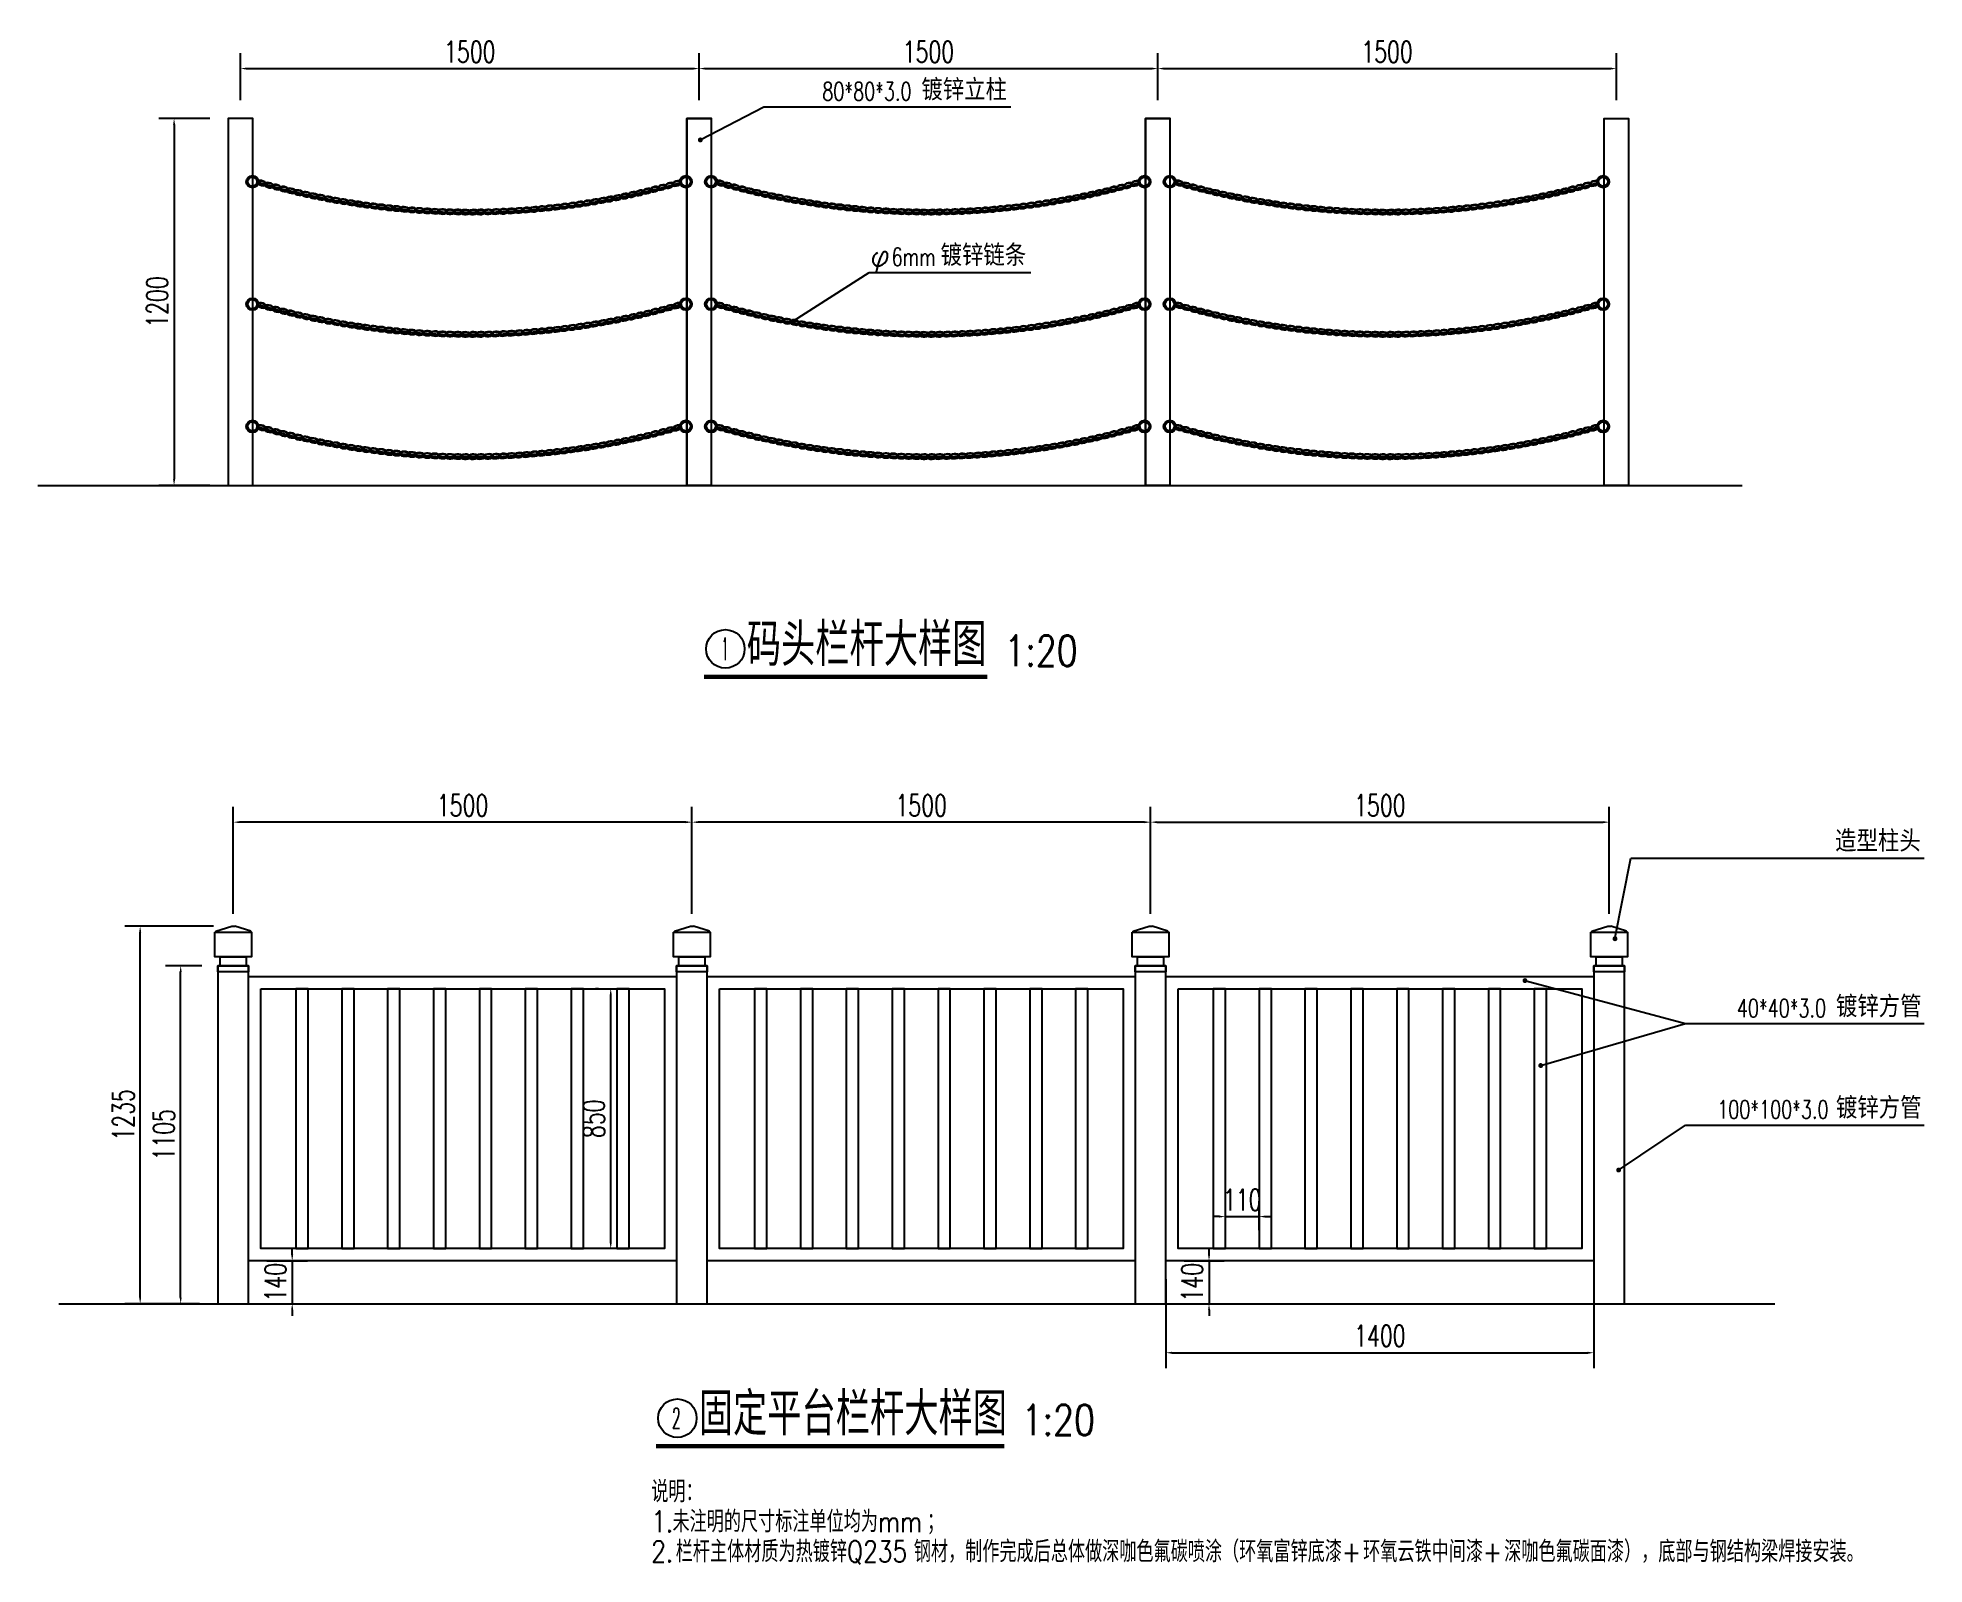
# Model space of a CAD drawing. Header units: millimetres. Extents: x 7263 to 319917, y -161937 to 156976.
# Drawn here: x 216798 to 222967, y -41495 to -36502 of the extents above; entities that cross this region are included whole.
import ezdxf
from ezdxf.enums import TextEntityAlignment as Align

# ---------------------------------------------------------------- set-up
doc = ezdxf.new("R2010")
doc.units = ezdxf.units.MM
doc.header["$LTSCALE"] = 1000
for name, color, linetype in [('DIM_LEAD', 3, 'Continuous'), ('DIM_SYMB', 3, 'Continuous'), ('PUB_TEXT', 7, 'Continuous'), ('W-PLASTIC_RAILINGS塑木栏杆', 6, 'Continuous'), ('W-REVETMENT驳岸', 251, 'Continuous'), ('W-STEEL_FRAME钢架', 3, 'Continuous')]:
    doc.layers.add(name, color=color, linetype=linetype)
doc.styles.add('_TCH_DIM', font='SIMPLEX.shx', dxfattribs={"bigfont": 'hztxt.shx'})
doc.styles.get("Standard").update_dxf_attribs({"font": 'simplex.shx', "width": 0.8, "bigfont": 'hztxt.shx'})
doc.styles.add('STANDARD_T3', font='simplex.shx', dxfattribs={"width": 0.7, "bigfont": 'hztxt.shx'})
doc.dimstyles.new('W&&20', dxfattribs={"dimtxt": 70, "dimasz": 20, "dimexe": 50, "dimexo": 60, "dimgap": 20, "dimtad": 1, "dimdec": 0, "dimzin": 0, "dimdsep": 46, "dimtxsty": 'STANDARD_T3', "dimcen": 0.09, "dimclrd": 1, "dimclre": 1, "dimclrt": 7, "dimazin": 2, "dimtfac": 1, "dimtdec": 0, "dimtix": 1, "dimtmove": 2, "dimatfit": 3, "dimfxl": 0, "dimtolj": 1, "dimtzin": 0, "dimarcsym": 0})

msp = doc.modelspace()

# ---------------------------------------------------------------- texts
at = {"layer": 'PUB_TEXT', "color": 7, "style": '_TCH_DIM', "width": 0.705882}
for s, p in [('80*80*3.0', (219363.5, -36706.8)), ('6mm', (219590.2, -37248.1)), ('40*40*3.0', (222354.5, -39705.3)), ('100*100*3.0', (222290.5, -40036.9))]:
    msp.add_text(s, height=59.5, dxfattribs=at).set_placement(p)
at = {"layer": 'PUB_TEXT', "color": 7, "style": '_TCH_DIM'}
for s, p in [('镀锌立柱', (219687.5, -36706.8)), ('φ', (219520.2, -37248.1)), ('镀锌链条', (219750.2, -37248.1)), ('造型柱头', (222675.7, -39164.1)), ('镀锌方管', (222678.5, -39705.3)), ('镀锌方管', (222678.5, -40036.9))]:
    msp.add_text(s, height=70, dxfattribs=at).set_placement(p)
at = {"layer": 'PUB_TEXT', "color": 7, "width": 0.8}
for s, height, p in [('码头栏杆大样图', 140, (219116.5, -38556.6)), ('1:20', 100, (219958.9, -38556.6)), ('固定平台栏杆大样图', 140, (218959.5, -41072.8)), ('1:20', 100, (220015.3, -41072.8))]:
    msp.add_text(s, height=height, dxfattribs=at).set_placement(p)
for s, height, p, p2 in [('1', 74.3, (219039.4, -38537.8), (219050.7, -38537.8)), ('2', 66.7, (218871.7, -41050.2), (218900.2, -41050.2))]:
    msp.add_text(s, height=height, dxfattribs=at).set_placement(p, p2, align=Align.FIT)
at = {"layer": 'PUB_TEXT', "width": 0.8}
for s, p in [('说明：', (218804.2, -41291.9)), ('1.', (218804.2, -41389.9)), ('未注明的尺寸标注单位均为', (218873.5, -41389.9)), ('；', (219705.5, -41389.9)), ('mm', (219545.5, -41389.9)), ('2.', (218804.2, -41487.9)), ('栏杆主体材质为热镀锌', (218884.2, -41487.9)), ('Q235', (219444.2, -41487.9)), ('钢材，制作完成后总体做深咖色氟碳喷涂（环氧富锌底漆', (219662.8, -41487.9)), ('+', (221062.8, -41487.9)), ('环氧云铁中间漆', (221132.2, -41487.9)), ('+', (221524.2, -41487.9)), ('深咖色氟碳面漆），底部与钢结构梁焊接安装。', (221593.5, -41487.9))]:
    msp.add_text(s, height=70, dxfattribs=at).set_placement(p)

# ---------------------------------------------------------------- blocks, each defined once
blk = doc.blocks.new('*D126')
at = {"color": 1, "lineweight": -2, "transparency": 16777216}
for p, q in [((217460.7, -36705.8), (217460.7, -36552.5)), ((218960.4, -36705.8), (218960.4, -36552.5)), ((217480.7, -36602.5), (218940.4, -36602.5))]:
    blk.add_line(p, q, dxfattribs=at)
at = {"color": 1, "transparency": 16777216}
for points in [[(217480.7, -36599.1), (217480.7, -36605.8), (217460.7, -36602.5)], [(218940.4, -36599.1), (218940.4, -36605.8), (218960.4, -36602.5)]]:
    blk.add_solid(points, dxfattribs=at)
at = {"layer": 'Defpoints', "color": 0, "transparency": 16777216}
for p in [(218960.4, -36602.5), (217460.7, -36765.8), (218960.4, -36765.8)]:
    blk.add_point(p, dxfattribs=at)
at = {"color": 7, "transparency": 16777216, "insert": (218210.5, -36547.5), "char_height": 70, "attachment_point": 5, "style": 'STANDARD_T3'}
blk.add_mtext('\\A1;1500', dxfattribs=at)
blk = doc.blocks.new('*U100')
at = {"layer": 'W-PLASTIC_RAILINGS塑木栏杆'}
for centre, start_param, end_param in [((15.9, 0.7), 5.719675, 11.831037), ((41, 0.9), 2.578067, 8.689445)]:
    blk.add_ellipse(centre, major_axis=(15.9, 0.7), ratio=0.498883, start_param=start_param, end_param=end_param, dxfattribs=at)
for points, knots in [([(28.1, -1.9), (28.2, -1.8), (28.3, -1.6), (29, -1), (29.4, -0.5), (29.8, 0.2), (30, 0.5), (30, 1), (30, 1.1), (30, 1.3), (30, 1.5), (30, 1.8), (29.8, 2.3), (29.6, 2.6), (29.1, 3.2), (28.8, 3.5), (28.1, 4.1), (27.6, 4.4), (26.1, 5.2), (24.7, 5.7), (21.7, 6.5), (20, 6.7), (16.5, 6.9), (14.7, 6.8), (11.2, 6.3), (9.5, 5.9), (6.8, 5), (5.7, 4.5), (4.1, 3.5), (3.5, 3), (2.6, 2.1), (2.3, 1.7), (2, 1), (1.9, 0.7), (1.8, 0.1), (1.8, -0.2), (2, -0.8), (2.2, -1.1), (2.7, -1.8), (3.1, -2.2), (4.1, -2.9), (4.7, -3.3), (6, -3.9), (6.8, -4.2), (9, -4.9), (10.5, -5.2), (13.9, -5.5), (15.6, -5.5), (19, -5.2), (20.7, -4.9), (23.8, -4.1), (25.2, -3.6), (26.4, -3), (26.4, -2.9), (26.5, -2.9)], [5.672591, 5.672591, 5.672591, 5.672591, 5.732045, 5.732045, 5.989329, 5.989329, 6.173043, 6.173043, 6.283185, 6.283185, 6.283185, 6.455274, 6.455274, 6.627362, 6.627362, 6.79945, 6.79945, 6.971538, 6.971538, 7.326596, 7.326596, 7.681654, 7.681654, 8.036712, 8.036712, 8.39177, 8.39177, 8.689562, 8.689562, 8.937439, 8.937439, 9.144062, 9.144062, 9.350686, 9.350686, 9.55731, 9.55731, 9.763933, 9.763933, 9.970557, 9.970557, 10.177181, 10.177181, 10.383804, 10.383804, 10.72734, 10.72734, 11.070875, 11.070875, 11.414411, 11.414411, 11.757946, 11.757946, 11.773982, 11.773982, 11.773982, 11.773982]), ([(28.9, 3.4), (28.6, 3.2), (28.3, 2.9), (27.7, 2.3), (27.4, 1.9), (27, 1.2), (26.9, 0.9), (26.9, 0.3), (26.9, 0), (27.1, -0.6), (27.3, -1), (27.8, -1.7), (28.2, -2), (29.1, -2.7), (29.7, -3.1), (31.1, -3.7), (31.8, -4), (34, -4.7), (35.6, -5), (38.9, -5.3), (40.7, -5.3), (44.1, -5.1), (45.8, -4.8), (48.8, -3.9), (50.2, -3.4), (52.2, -2.3), (53, -1.8), (54.1, -0.9), (54.5, -0.4), (54.9, 0.4), (55, 0.7), (55.1, 1.1), (55.1, 1.3), (55.1, 1.5), (55.1, 1.7), (55, 1.9), (54.8, 2.5), (54.7, 2.8), (54.2, 3.3), (53.9, 3.6), (53.2, 4.2), (52.7, 4.5), (51.1, 5.4), (49.8, 5.9), (46.8, 6.7), (45.1, 6.9), (41.6, 7.1), (39.7, 7), (36.3, 6.5), (34.6, 6.1), (32.1, 5.3), (31.2, 4.9), (30.4, 4.4)], [2.530994, 2.530994, 2.530994, 2.530994, 2.654253, 2.654253, 2.860877, 2.860877, 3.067501, 3.067501, 3.274124, 3.274124, 3.480748, 3.480748, 3.687372, 3.687372, 3.893995, 3.893995, 4.100619, 4.100619, 4.444154, 4.444154, 4.78769, 4.78769, 5.131226, 5.131226, 5.474761, 5.474761, 5.732045, 5.732045, 5.989329, 5.989329, 6.173043, 6.173043, 6.283185, 6.283185, 6.283185, 6.455274, 6.455274, 6.627362, 6.627362, 6.79945, 6.79945, 6.971538, 6.971538, 7.326596, 7.326596, 7.681654, 7.681654, 8.036712, 8.036712, 8.39177, 8.39177, 8.632388, 8.632388, 8.632388, 8.632388])]:
    blk.add_open_spline(points, degree=3, knots=knots, dxfattribs=at)
blk = doc.blocks.new('*U101')
at = {"layer": 'W-REVETMENT驳岸', "color": 0, "linetype": 'ByBlock', "lineweight": -2, "transparency": 16777216}
for p, rotation in [((-695.9, 392.6), 343.7596410646582), ((-647.7, 379.1), 344.9116509762777), ((-599.3, 366.6), 346.0636608878972), ((540.4, 352.9), 12.55988885514263), ((589.1, 364.3), 13.71189876676212), ((637.5, 376.6), 14.86390867838193), ((-550.7, 355.1), 347.2156707995167), ((-501.8, 344.5), 348.3676807111362), ((-452.7, 334.9), 349.5196906227554), ((-403.5, 326.3), 350.6717005343748), ((-354, 318.7), 351.8237104459943), ((-304.5, 312.1), 352.9757203576135), ((-254.8, 306.5), 354.127730269233), ((-205, 301.8), 355.2797401808528), ((144.7, 297.6), 3.343809562188173), ((194.5, 301.1), 4.495819473807373), ((244.4, 305.5), 5.647829385426665), ((294.1, 310.9), 6.79983929704574), ((343.6, 317.3), 7.951849208665251), ((393.1, 324.7), 9.10385912028475), ((442.4, 333.1), 10.25586903190392), ((491.5, 342.5), 11.40787894352314), ((-155.2, 298.2), 356.431750092472), ((-105.2, 295.6), 357.5837600040912), ((-55.2, 294), 358.7357699157103), ((-5.3, 293.4), 359.8877798273335), ((44.7, 293.8), 1.03978973894889), ((94.7, 295.2), 2.191799650568698)]:
    blk.add_blockref('*U100', p, dxfattribs=dict(at, rotation=rotation))
blk = doc.blocks.new('*U102')
at = {"layer": 'W-PLASTIC_RAILINGS塑木栏杆'}
for centre, start_param, end_param in [((15.9, 0.7), 5.719675, 11.831037), ((41, 0.9), 2.578067, 8.689445)]:
    blk.add_ellipse(centre, major_axis=(15.9, 0.7), ratio=0.498883, start_param=start_param, end_param=end_param, dxfattribs=at)
for points, knots in [([(28.1, -1.9), (28.2, -1.8), (28.3, -1.6), (29, -1), (29.4, -0.5), (29.8, 0.2), (30, 0.5), (30, 1), (30, 1.1), (30, 1.3), (30, 1.5), (30, 1.8), (29.8, 2.3), (29.6, 2.6), (29.1, 3.2), (28.8, 3.5), (28.1, 4.1), (27.6, 4.4), (26.1, 5.2), (24.7, 5.7), (21.7, 6.5), (20, 6.7), (16.5, 6.9), (14.7, 6.8), (11.2, 6.3), (9.5, 5.9), (6.8, 5), (5.7, 4.5), (4.1, 3.5), (3.5, 3), (2.6, 2.1), (2.3, 1.7), (2, 1), (1.9, 0.7), (1.8, 0.1), (1.8, -0.2), (2, -0.8), (2.2, -1.1), (2.7, -1.8), (3.1, -2.2), (4.1, -2.9), (4.7, -3.3), (6, -3.9), (6.8, -4.2), (9, -4.9), (10.5, -5.2), (13.9, -5.5), (15.6, -5.5), (19, -5.2), (20.7, -4.9), (23.8, -4.1), (25.2, -3.6), (26.4, -3), (26.4, -2.9), (26.5, -2.9)], [5.672591, 5.672591, 5.672591, 5.672591, 5.732045, 5.732045, 5.989329, 5.989329, 6.173043, 6.173043, 6.283185, 6.283185, 6.283185, 6.455274, 6.455274, 6.627362, 6.627362, 6.79945, 6.79945, 6.971538, 6.971538, 7.326596, 7.326596, 7.681654, 7.681654, 8.036712, 8.036712, 8.39177, 8.39177, 8.689562, 8.689562, 8.937439, 8.937439, 9.144062, 9.144062, 9.350686, 9.350686, 9.55731, 9.55731, 9.763933, 9.763933, 9.970557, 9.970557, 10.177181, 10.177181, 10.383804, 10.383804, 10.72734, 10.72734, 11.070875, 11.070875, 11.414411, 11.414411, 11.757946, 11.757946, 11.773982, 11.773982, 11.773982, 11.773982]), ([(28.9, 3.4), (28.6, 3.2), (28.3, 2.9), (27.7, 2.3), (27.4, 1.9), (27, 1.2), (26.9, 0.9), (26.9, 0.3), (26.9, 0), (27.1, -0.6), (27.3, -1), (27.8, -1.7), (28.2, -2), (29.1, -2.7), (29.7, -3.1), (31.1, -3.7), (31.8, -4), (34, -4.7), (35.6, -5), (38.9, -5.3), (40.7, -5.3), (44.1, -5.1), (45.8, -4.8), (48.8, -3.9), (50.2, -3.4), (52.2, -2.3), (53, -1.8), (54.1, -0.9), (54.5, -0.4), (54.9, 0.4), (55, 0.7), (55.1, 1.1), (55.1, 1.3), (55.1, 1.5), (55.1, 1.7), (55, 1.9), (54.8, 2.5), (54.7, 2.8), (54.2, 3.3), (53.9, 3.6), (53.2, 4.2), (52.7, 4.5), (51.1, 5.4), (49.8, 5.9), (46.8, 6.7), (45.1, 6.9), (41.6, 7.1), (39.7, 7), (36.3, 6.5), (34.6, 6.1), (32.1, 5.3), (31.2, 4.9), (30.4, 4.4)], [2.530994, 2.530994, 2.530994, 2.530994, 2.654253, 2.654253, 2.860877, 2.860877, 3.067501, 3.067501, 3.274124, 3.274124, 3.480748, 3.480748, 3.687372, 3.687372, 3.893995, 3.893995, 4.100619, 4.100619, 4.444154, 4.444154, 4.78769, 4.78769, 5.131226, 5.131226, 5.474761, 5.474761, 5.732045, 5.732045, 5.989329, 5.989329, 6.173043, 6.173043, 6.283185, 6.283185, 6.283185, 6.455274, 6.455274, 6.627362, 6.627362, 6.79945, 6.79945, 6.971538, 6.971538, 7.326596, 7.326596, 7.681654, 7.681654, 8.036712, 8.036712, 8.39177, 8.39177, 8.632388, 8.632388, 8.632388, 8.632388])]:
    blk.add_open_spline(points, degree=3, knots=knots, dxfattribs=at)
blk = doc.blocks.new('*U103')
at = {"layer": 'W-REVETMENT驳岸', "color": 0, "linetype": 'ByBlock', "lineweight": -2, "transparency": 16777216}
for p, rotation in [((-695.9, -7.4), 343.7596410646582), ((637.5, -23.4), 14.86390867838193), ((-647.7, -20.9), 344.9116509762777), ((-599.3, -33.4), 346.0636608878972), ((-550.7, -44.9), 347.2156707995167), ((-501.8, -55.5), 348.3676807111362), ((-452.7, -65.1), 349.5196906227554), ((393.1, -75.3), 9.10385912028475), ((442.4, -66.9), 10.25586903190392), ((491.5, -57.5), 11.40787894352314), ((540.4, -47.1), 12.55988885514263), ((589.1, -35.7), 13.71189876676212), ((-403.5, -73.7), 350.6717005343748), ((-354, -81.3), 351.8237104459943), ((-304.5, -87.9), 352.9757203576135), ((-254.8, -93.5), 354.127730269233), ((-205, -98.2), 355.2797401808528), ((-155.2, -101.8), 356.431750092472), ((-105.2, -104.4), 357.5837600040912), ((-55.2, -106), 358.7357699157103), ((-5.3, -106.6), 359.8877798273335), ((44.7, -106.2), 1.03978973894889), ((94.7, -104.8), 2.191799650568698), ((144.7, -102.4), 3.343809562188173), ((194.5, -98.9), 4.495819473807373), ((244.4, -94.5), 5.647829385426665), ((294.1, -89.1), 6.79983929704574), ((343.6, -82.7), 7.951849208665251)]:
    blk.add_blockref('*U102', p, dxfattribs=dict(at, rotation=rotation))
blk = doc.blocks.new('*U104')
at = {"layer": 'W-PLASTIC_RAILINGS塑木栏杆'}
for centre, start_param, end_param in [((15.9, 0.7), 5.719675, 11.831037), ((41, 0.9), 2.578067, 8.689445)]:
    blk.add_ellipse(centre, major_axis=(15.9, 0.7), ratio=0.498883, start_param=start_param, end_param=end_param, dxfattribs=at)
for points, knots in [([(28.1, -1.9), (28.2, -1.8), (28.3, -1.6), (29, -1), (29.4, -0.5), (29.8, 0.2), (30, 0.5), (30, 1), (30, 1.1), (30, 1.3), (30, 1.5), (30, 1.8), (29.8, 2.3), (29.6, 2.6), (29.1, 3.2), (28.8, 3.5), (28.1, 4.1), (27.6, 4.4), (26.1, 5.2), (24.7, 5.7), (21.7, 6.5), (20, 6.7), (16.5, 6.9), (14.7, 6.8), (11.2, 6.3), (9.5, 5.9), (6.8, 5), (5.7, 4.5), (4.1, 3.5), (3.5, 3), (2.6, 2.1), (2.3, 1.7), (2, 1), (1.9, 0.7), (1.8, 0.1), (1.8, -0.2), (2, -0.8), (2.2, -1.1), (2.7, -1.8), (3.1, -2.2), (4.1, -2.9), (4.7, -3.3), (6, -3.9), (6.8, -4.2), (9, -4.9), (10.5, -5.2), (13.9, -5.5), (15.6, -5.5), (19, -5.2), (20.7, -4.9), (23.8, -4.1), (25.2, -3.6), (26.4, -3), (26.4, -2.9), (26.5, -2.9)], [5.672591, 5.672591, 5.672591, 5.672591, 5.732045, 5.732045, 5.989329, 5.989329, 6.173043, 6.173043, 6.283185, 6.283185, 6.283185, 6.455274, 6.455274, 6.627362, 6.627362, 6.79945, 6.79945, 6.971538, 6.971538, 7.326596, 7.326596, 7.681654, 7.681654, 8.036712, 8.036712, 8.39177, 8.39177, 8.689562, 8.689562, 8.937439, 8.937439, 9.144062, 9.144062, 9.350686, 9.350686, 9.55731, 9.55731, 9.763933, 9.763933, 9.970557, 9.970557, 10.177181, 10.177181, 10.383804, 10.383804, 10.72734, 10.72734, 11.070875, 11.070875, 11.414411, 11.414411, 11.757946, 11.757946, 11.773982, 11.773982, 11.773982, 11.773982]), ([(28.9, 3.4), (28.6, 3.2), (28.3, 2.9), (27.7, 2.3), (27.4, 1.9), (27, 1.2), (26.9, 0.9), (26.9, 0.3), (26.9, 0), (27.1, -0.6), (27.3, -1), (27.8, -1.7), (28.2, -2), (29.1, -2.7), (29.7, -3.1), (31.1, -3.7), (31.8, -4), (34, -4.7), (35.6, -5), (38.9, -5.3), (40.7, -5.3), (44.1, -5.1), (45.8, -4.8), (48.8, -3.9), (50.2, -3.4), (52.2, -2.3), (53, -1.8), (54.1, -0.9), (54.5, -0.4), (54.9, 0.4), (55, 0.7), (55.1, 1.1), (55.1, 1.3), (55.1, 1.5), (55.1, 1.7), (55, 1.9), (54.8, 2.5), (54.7, 2.8), (54.2, 3.3), (53.9, 3.6), (53.2, 4.2), (52.7, 4.5), (51.1, 5.4), (49.8, 5.9), (46.8, 6.7), (45.1, 6.9), (41.6, 7.1), (39.7, 7), (36.3, 6.5), (34.6, 6.1), (32.1, 5.3), (31.2, 4.9), (30.4, 4.4)], [2.530994, 2.530994, 2.530994, 2.530994, 2.654253, 2.654253, 2.860877, 2.860877, 3.067501, 3.067501, 3.274124, 3.274124, 3.480748, 3.480748, 3.687372, 3.687372, 3.893995, 3.893995, 4.100619, 4.100619, 4.444154, 4.444154, 4.78769, 4.78769, 5.131226, 5.131226, 5.474761, 5.474761, 5.732045, 5.732045, 5.989329, 5.989329, 6.173043, 6.173043, 6.283185, 6.283185, 6.283185, 6.455274, 6.455274, 6.627362, 6.627362, 6.79945, 6.79945, 6.971538, 6.971538, 7.326596, 7.326596, 7.681654, 7.681654, 8.036712, 8.036712, 8.39177, 8.39177, 8.632388, 8.632388, 8.632388, 8.632388])]:
    blk.add_open_spline(points, degree=3, knots=knots, dxfattribs=at)
blk = doc.blocks.new('*U105')
at = {"layer": 'W-REVETMENT驳岸', "color": 0, "linetype": 'ByBlock', "lineweight": -2, "transparency": 16777216}
for p, rotation in [((-695.9, -407.4), 343.7596410646582), ((-647.7, -420.9), 344.9116509762777), ((-599.3, -433.4), 346.0636608878972), ((540.4, -447.1), 12.55988885514263), ((589.1, -435.7), 13.71189876676212), ((637.5, -423.4), 14.86390867838193), ((-550.7, -444.9), 347.2156707995167), ((-501.8, -455.5), 348.3676807111362), ((-452.7, -465.1), 349.5196906227554), ((-403.5, -473.7), 350.6717005343748), ((-354, -481.3), 351.8237104459943), ((-304.5, -487.9), 352.9757203576135), ((-254.8, -493.5), 354.127730269233), ((-205, -498.2), 355.2797401808528), ((-155.2, -501.8), 356.431750092472), ((94.7, -504.8), 2.191799650568698), ((144.7, -502.4), 3.343809562188173), ((194.5, -498.9), 4.495819473807373), ((244.4, -494.5), 5.647829385426665), ((294.1, -489.1), 6.79983929704574), ((343.6, -482.7), 7.951849208665251), ((393.1, -475.3), 9.10385912028475), ((442.4, -466.9), 10.25586903190392), ((491.5, -457.5), 11.40787894352314), ((-105.2, -504.4), 357.5837600040912), ((-55.2, -506), 358.7357699157103), ((-5.3, -506.6), 359.8877798273335), ((44.7, -506.2), 1.03978973894889)]:
    blk.add_blockref('*U104', p, dxfattribs=dict(at, rotation=rotation))
blk = doc.blocks.new('*U77')
at = {"layer": 'W-PLASTIC_RAILINGS塑木栏杆'}
for points in [[(-789.8, -600), (-709.8, -600), (-709.8, 600), (-789.8, 600)], [(789.8, -600), (709.8, -600), (709.8, 600), (789.8, 600)]]:
    blk.add_lwpolyline(points, close=True, dxfattribs=at)
at = {"layer": 'W-PLASTIC_RAILINGS塑木栏杆', "color": 4}
for centre, radius in [((-710.8, 393.4), 20), ((-710.8, 393.4), 15), ((706.8, 393.4), 20), ((706.8, 393.4), 15), ((-710.8, -7.1), 20), ((-710.8, -7.1), 15), ((706.8, -7.1), 20), ((706.8, -7.1), 15), ((-710.8, -407.1), 20), ((-710.8, -407.1), 15), ((706.8, -407.1), 20), ((706.8, -407.1), 15)]:
    blk.add_circle(centre, radius, dxfattribs=at)
at = {"layer": 'W-PLASTIC_RAILINGS塑木栏杆'}
for centre in [(-0.4, 2780.2), (-0.4, 2380.2), (-0.4, 1980.2)]:
    blk.add_arc(centre, 2486.8, 253.75964, 286.21043, dxfattribs=at)
at = {"layer": 'W-REVETMENT驳岸', "linetype": 'ByBlock'}
for name in ['*U101', '*U103', '*U105']:
    blk.add_blockref(name, (0, 0), dxfattribs=at)
blk = doc.blocks.new('*U78')
at = {"color": 0, "linetype": 'ByBlock', "lineweight": -2, "transparency": 16777216}
for p in [(0, 0), (1500, 0), (3000, 0)]:
    blk.add_blockref('*U77', p, dxfattribs=at)
blk = doc.blocks.new('*D127')
at = {"color": 1, "lineweight": -2, "transparency": 16777216}
for p, q in [((217360.7, -36765.8), (217193.5, -36765.8)), ((217243.5, -36785.8), (217243.5, -37945.8)), ((217360.7, -37965.8), (217193.5, -37965.8))]:
    blk.add_line(p, q, dxfattribs=at)
at = {"color": 1, "transparency": 16777216}
for points in [[(217240.2, -36785.8), (217246.8, -36785.8), (217243.5, -36765.8)], [(217240.2, -37945.8), (217246.8, -37945.8), (217243.5, -37965.8)]]:
    blk.add_solid(points, dxfattribs=at)
at = {"layer": 'Defpoints', "color": 0, "transparency": 16777216}
for p in [(217420.7, -36765.8), (217243.5, -37965.8), (217420.7, -37965.8)]:
    blk.add_point(p, dxfattribs=at)
at = {"color": 7, "transparency": 16777216, "insert": (217188.5, -37365.8), "char_height": 70, "attachment_point": 5, "rotation": 90, "style": 'STANDARD_T3'}
blk.add_mtext('\\A1;1200', dxfattribs=at)
blk = doc.blocks.new('*U442')
at = {"layer": 'W-PLASTIC_RAILINGS塑木栏杆'}
blk.add_lwpolyline([(-20, -425), (20, -425), (20, 425), (-20, 425)], close=True, dxfattribs=at)
blk = doc.blocks.new('*U443')
at = {"layer": 'W-PLASTIC_RAILINGS塑木栏杆', "color": 0, "linetype": 'ByBlock', "lineweight": -2, "transparency": 16777216}
for p in [(0, 0), (150, 0), (300, 0), (450, 0), (600, 0), (750, 0), (900, 0), (1050, 0)]:
    blk.add_blockref('*U442', p, dxfattribs=at)
blk = doc.blocks.new('*U444')
at = {"layer": 'W-PLASTIC_RAILINGS塑木栏杆'}
blk.add_lwpolyline([(-20, -425), (20, -425), (20, 425), (-20, 425)], close=True, dxfattribs=at)
blk = doc.blocks.new('*U445')
at = {"layer": 'W-PLASTIC_RAILINGS塑木栏杆', "color": 0, "linetype": 'ByBlock', "lineweight": -2, "transparency": 16777216}
for p in [(0, 0), (150, 0), (300, 0), (450, 0), (600, 0), (750, 0), (900, 0), (1050, 0)]:
    blk.add_blockref('*U444', p, dxfattribs=at)
blk = doc.blocks.new('*U446')
at = {"layer": 'W-PLASTIC_RAILINGS塑木栏杆'}
blk.add_lwpolyline([(-20, -425), (20, -425), (20, 425), (-20, 425)], close=True, dxfattribs=at)
blk = doc.blocks.new('*U447')
at = {"layer": 'W-PLASTIC_RAILINGS塑木栏杆', "color": 0, "linetype": 'ByBlock', "lineweight": -2, "transparency": 16777216}
for p in [(0, 0), (150, 0), (300, 0), (450, 0), (600, 0), (750, 0), (900, 0), (1050, 0)]:
    blk.add_blockref('*U446', p, dxfattribs=at)
blk = doc.blocks.new('*D448')
at = {"layer": 'Defpoints', "color": 0, "transparency": 16777216}
for p in [(221937, -39067.3), (220437, -39427.2), (221937, -39427.2)]:
    blk.add_point(p, dxfattribs=at)
at = {"layer": 'W-STEEL_FRAME钢架', "color": 1, "lineweight": -2, "transparency": 16777216}
for p, q in [((220437, -39367.2), (220437, -39017.3)), ((221937, -39367.2), (221937, -39017.3)), ((220457, -39067.3), (221917, -39067.3))]:
    blk.add_line(p, q, dxfattribs=at)
at = {"layer": 'W-STEEL_FRAME钢架', "color": 1, "transparency": 16777216}
for points in [[(220457, -39063.9), (220457, -39070.6), (220437, -39067.3)], [(221917, -39063.9), (221917, -39070.6), (221937, -39067.3)]]:
    blk.add_solid(points, dxfattribs=at)
at = {"layer": 'W-STEEL_FRAME钢架', "color": 7, "transparency": 16777216, "insert": (221187, -39012.3), "char_height": 70, "attachment_point": 5, "style": 'STANDARD_T3'}
blk.add_mtext('\\A1;1500', dxfattribs=at)
blk = doc.blocks.new('*D449')
at = {"layer": 'Defpoints', "color": 0, "transparency": 16777216}
for p in [(218937, -39067.3), (218937, -39427.2), (220437, -39427.2)]:
    blk.add_point(p, dxfattribs=at)
at = {"layer": 'W-STEEL_FRAME钢架', "color": 1, "lineweight": -2, "transparency": 16777216}
for p, q in [((218937, -39367.2), (218937, -39017.3)), ((220437, -39367.2), (220437, -39017.3)), ((220417, -39067.3), (218957, -39067.3))]:
    blk.add_line(p, q, dxfattribs=at)
at = {"layer": 'W-STEEL_FRAME钢架', "color": 1, "transparency": 16777216}
for points in [[(218957, -39063.9), (218957, -39070.6), (218937, -39067.3)], [(220417, -39063.9), (220417, -39070.6), (220437, -39067.3)]]:
    blk.add_solid(points, dxfattribs=at)
at = {"layer": 'W-STEEL_FRAME钢架', "color": 7, "transparency": 16777216, "insert": (219687, -39012.3), "char_height": 70, "attachment_point": 5, "style": 'STANDARD_T3'}
blk.add_mtext('\\A1;1500', dxfattribs=at)
blk = doc.blocks.new('*D450')
at = {"layer": 'Defpoints', "color": 0, "transparency": 16777216}
for p in [(217437, -39067.3), (217437, -39427.2), (218937, -39427.2)]:
    blk.add_point(p, dxfattribs=at)
at = {"layer": 'W-STEEL_FRAME钢架', "color": 1, "lineweight": -2, "transparency": 16777216}
for p, q in [((217437, -39367.2), (217437, -39017.3)), ((218937, -39367.2), (218937, -39017.3)), ((218917, -39067.3), (217457, -39067.3))]:
    blk.add_line(p, q, dxfattribs=at)
at = {"layer": 'W-STEEL_FRAME钢架', "color": 1, "transparency": 16777216}
for points in [[(217457, -39063.9), (217457, -39070.6), (217437, -39067.3)], [(218917, -39063.9), (218917, -39070.6), (218937, -39067.3)]]:
    blk.add_solid(points, dxfattribs=at)
at = {"layer": 'W-STEEL_FRAME钢架', "color": 7, "transparency": 16777216, "insert": (218187, -39012.3), "char_height": 70, "attachment_point": 5, "style": 'STANDARD_T3'}
blk.add_mtext('\\A1;1500', dxfattribs=at)
blk = doc.blocks.new('*D451')
at = {"layer": 'Defpoints', "color": 0, "transparency": 16777216}
for p in [(220792, -40357.4), (220682, -40462.2), (220792, -40462.2)]:
    blk.add_point(p, dxfattribs=at)
at = {"layer": 'W-STEEL_FRAME钢架', "color": 1, "lineweight": -2, "transparency": 16777216}
for p, q in [((220682, -40402.2), (220682, -40307.4)), ((220792, -40402.2), (220792, -40307.4)), ((220662, -40357.4), (220642, -40357.4)), ((220682, -40357.4), (220792, -40357.4)), ((220812, -40357.4), (220832, -40357.4))]:
    blk.add_line(p, q, dxfattribs=at)
at = {"layer": 'W-STEEL_FRAME钢架', "color": 1, "transparency": 16777216}
for points in [[(220662, -40354.1), (220662, -40360.7), (220682, -40357.4)], [(220812, -40354.1), (220812, -40360.7), (220792, -40357.4)]]:
    blk.add_solid(points, dxfattribs=at)
at = {"layer": 'W-STEEL_FRAME钢架', "color": 7, "transparency": 16777216, "insert": (220737, -40302.4), "char_height": 70, "attachment_point": 5, "style": 'STANDARD_T3'}
blk.add_mtext('\\A1;110', dxfattribs=at)
blk = doc.blocks.new('*D452')
at = {"layer": 'Defpoints', "color": 0, "transparency": 16777216}
for p in [(220487, -40502.2), (221887, -40502.2), (221887, -40802.7)]:
    blk.add_point(p, dxfattribs=at)
at = {"layer": 'W-STEEL_FRAME钢架', "color": 1, "lineweight": -2, "transparency": 16777216}
for p, q in [((220487, -40562.2), (220487, -40852.7)), ((221887, -40562.2), (221887, -40852.7)), ((220507, -40802.7), (221867, -40802.7))]:
    blk.add_line(p, q, dxfattribs=at)
at = {"layer": 'W-STEEL_FRAME钢架', "color": 1, "transparency": 16777216}
for points in [[(220507, -40799.4), (220507, -40806.1), (220487, -40802.7)], [(221867, -40799.4), (221867, -40806.1), (221887, -40802.7)]]:
    blk.add_solid(points, dxfattribs=at)
at = {"layer": 'W-STEEL_FRAME钢架', "color": 7, "transparency": 16777216, "insert": (221187, -40747.7), "char_height": 70, "attachment_point": 5, "style": 'STANDARD_T3'}
blk.add_mtext('\\A1;1400', dxfattribs=at)
blk = doc.blocks.new('*D453')
at = {"layer": 'Defpoints', "color": 0, "transparency": 16777216}
for p in [(220487, -40502.2), (220487, -40642.2), (220628.2, -40642.2)]:
    blk.add_point(p, dxfattribs=at)
at = {"layer": 'W-STEEL_FRAME钢架', "color": 1, "lineweight": -2, "transparency": 16777216}
for p, q in [((220628.2, -40482.2), (220628.2, -40462.2)), ((220547, -40502.2), (220678.2, -40502.2)), ((220628.2, -40502.2), (220628.2, -40642.2)), ((220547, -40642.2), (220678.2, -40642.2)), ((220628.2, -40662.2), (220628.2, -40682.2))]:
    blk.add_line(p, q, dxfattribs=at)
at = {"layer": 'W-STEEL_FRAME钢架', "color": 1, "transparency": 16777216}
for points in [[(220624.9, -40482.2), (220631.5, -40482.2), (220628.2, -40502.2)], [(220624.9, -40662.2), (220631.5, -40662.2), (220628.2, -40642.2)]]:
    blk.add_solid(points, dxfattribs=at)
at = {"layer": 'W-STEEL_FRAME钢架', "color": 7, "transparency": 16777216, "insert": (220573.2, -40572.2), "char_height": 70, "attachment_point": 5, "rotation": 90, "style": 'STANDARD_T3'}
blk.add_mtext('\\A1;140', dxfattribs=at)
blk = doc.blocks.new('*D454')
at = {"color": 1, "lineweight": -2, "transparency": 16777216}
for p, q in [((218960.4, -36705.8), (218960.4, -36552.5)), ((220460.7, -36705.8), (220460.7, -36552.5)), ((218980.4, -36602.5), (220440.7, -36602.5))]:
    blk.add_line(p, q, dxfattribs=at)
at = {"color": 1, "transparency": 16777216}
for points in [[(218980.4, -36599.1), (218980.4, -36605.8), (218960.4, -36602.5)], [(220440.7, -36599.1), (220440.7, -36605.8), (220460.7, -36602.5)]]:
    blk.add_solid(points, dxfattribs=at)
at = {"layer": 'Defpoints', "color": 0, "transparency": 16777216}
for p in [(220460.7, -36602.5), (218960.4, -36765.8), (220460.7, -36765.8)]:
    blk.add_point(p, dxfattribs=at)
at = {"color": 7, "transparency": 16777216, "insert": (219710.5, -36547.5), "char_height": 70, "attachment_point": 5, "style": 'STANDARD_T3'}
blk.add_mtext('\\A1;1500', dxfattribs=at)
blk = doc.blocks.new('*D455')
at = {"color": 1, "lineweight": -2, "transparency": 16777216}
for p, q in [((220460.7, -36705.8), (220460.7, -36552.5)), ((221960.4, -36705.8), (221960.4, -36552.5)), ((220480.7, -36602.5), (221940.4, -36602.5))]:
    blk.add_line(p, q, dxfattribs=at)
at = {"color": 1, "transparency": 16777216}
for points in [[(220480.7, -36599.1), (220480.7, -36605.8), (220460.7, -36602.5)], [(221940.4, -36599.1), (221940.4, -36605.8), (221960.4, -36602.5)]]:
    blk.add_solid(points, dxfattribs=at)
at = {"layer": 'Defpoints', "color": 0, "transparency": 16777216}
for p in [(221960.4, -36602.5), (220460.7, -36765.8), (221960.4, -36765.8)]:
    blk.add_point(p, dxfattribs=at)
at = {"color": 7, "transparency": 16777216, "insert": (221210.5, -36547.5), "char_height": 70, "attachment_point": 5, "style": 'STANDARD_T3'}
blk.add_mtext('\\A1;1500', dxfattribs=at)
blk = doc.blocks.new('*D456')
at = {"layer": 'Defpoints', "color": 0, "transparency": 16777216}
for p in [(217132.5, -39407.2), (217432, -39407.2), (217387, -40642.2)]:
    blk.add_point(p, dxfattribs=at)
at = {"layer": 'W-STEEL_FRAME钢架', "color": 1, "lineweight": -2, "transparency": 16777216}
for p, q in [((217372, -39407.2), (217082.5, -39407.2)), ((217132.5, -40622.2), (217132.5, -39427.2)), ((217327, -40642.2), (217082.5, -40642.2))]:
    blk.add_line(p, q, dxfattribs=at)
at = {"layer": 'W-STEEL_FRAME钢架', "color": 1, "transparency": 16777216}
for points in [[(217129.2, -39427.2), (217135.9, -39427.2), (217132.5, -39407.2)], [(217129.2, -40622.2), (217135.9, -40622.2), (217132.5, -40642.2)]]:
    blk.add_solid(points, dxfattribs=at)
at = {"layer": 'W-STEEL_FRAME钢架', "color": 7, "transparency": 16777216, "insert": (217077.5, -40024.7), "char_height": 70, "attachment_point": 5, "rotation": 90, "style": 'STANDARD_T3'}
blk.add_mtext('\\A1;1235', dxfattribs=at)
blk = doc.blocks.new('*D457')
at = {"layer": 'Defpoints', "color": 0, "transparency": 16777216}
for p in [(217265, -39537.2), (217394.5, -39537.2), (217387, -40642.2)]:
    blk.add_point(p, dxfattribs=at)
at = {"layer": 'W-STEEL_FRAME钢架', "color": 1, "lineweight": -2, "transparency": 16777216}
for p, q in [((217334.5, -39537.2), (217215, -39537.2)), ((217265, -40622.2), (217265, -39557.2)), ((217327, -40642.2), (217215, -40642.2))]:
    blk.add_line(p, q, dxfattribs=at)
at = {"layer": 'W-STEEL_FRAME钢架', "color": 1, "transparency": 16777216}
for points in [[(217261.7, -39557.2), (217268.4, -39557.2), (217265, -39537.2)], [(217261.7, -40622.2), (217268.4, -40622.2), (217265, -40642.2)]]:
    blk.add_solid(points, dxfattribs=at)
at = {"layer": 'W-STEEL_FRAME钢架', "color": 7, "transparency": 16777216, "insert": (217210, -40089.7), "char_height": 70, "attachment_point": 5, "rotation": 90, "style": 'STANDARD_T3'}
blk.add_mtext('\\A1;1105', dxfattribs=at)
blk = doc.blocks.new('*D458')
at = {"layer": 'Defpoints', "color": 0, "transparency": 16777216}
for p in [(217487, -40502.2), (217487, -40642.2), (217629.8, -40642.2)]:
    blk.add_point(p, dxfattribs=at)
at = {"layer": 'W-STEEL_FRAME钢架', "color": 1, "lineweight": -2, "transparency": 16777216}
for p, q in [((217629.8, -40482.2), (217629.8, -40462.2)), ((217547, -40502.2), (217679.8, -40502.2)), ((217629.8, -40502.2), (217629.8, -40642.2)), ((217547, -40642.2), (217679.8, -40642.2)), ((217629.8, -40662.2), (217629.8, -40682.2))]:
    blk.add_line(p, q, dxfattribs=at)
at = {"layer": 'W-STEEL_FRAME钢架', "color": 1, "transparency": 16777216}
for points in [[(217626.4, -40482.2), (217633.1, -40482.2), (217629.8, -40502.2)], [(217626.4, -40662.2), (217633.1, -40662.2), (217629.8, -40642.2)]]:
    blk.add_solid(points, dxfattribs=at)
at = {"layer": 'W-STEEL_FRAME钢架', "color": 7, "transparency": 16777216, "insert": (217574.8, -40572.2), "char_height": 70, "attachment_point": 5, "rotation": 90, "style": 'STANDARD_T3'}
blk.add_mtext('\\A1;140', dxfattribs=at)
blk = doc.blocks.new('*D459')
at = {"layer": 'Defpoints', "color": 0, "transparency": 16777216}
for p in [(218671.5, -39612.2), (218692, -39612.2), (218692, -40462.2)]:
    blk.add_point(p, dxfattribs=at)
at = {"layer": 'W-STEEL_FRAME钢架', "color": 1, "lineweight": -2, "transparency": 16777216}
for p, q in [((218632, -39612.2), (218621.5, -39612.2)), ((218671.5, -40442.2), (218671.5, -39632.2)), ((218632, -40462.2), (218621.5, -40462.2))]:
    blk.add_line(p, q, dxfattribs=at)
at = {"layer": 'W-STEEL_FRAME钢架', "color": 1, "transparency": 16777216}
for points in [[(218668.2, -39632.2), (218674.8, -39632.2), (218671.5, -39612.2)], [(218668.2, -40442.2), (218674.8, -40442.2), (218671.5, -40462.2)]]:
    blk.add_solid(points, dxfattribs=at)
at = {"layer": 'W-STEEL_FRAME钢架', "color": 7, "transparency": 16777216, "insert": (218616.5, -40037.2), "char_height": 70, "attachment_point": 5, "rotation": 90, "style": 'STANDARD_T3'}
blk.add_mtext('\\A1;850', dxfattribs=at)
blk = doc.blocks.new('$matou$00000183')
for p, q in [((-57, 58), (-5, 75)), ((-5, 75), (5, 75)), ((57, 58), (5, 75)), ((-57, 55), (-57, 58)), ((57, 55), (57, 58))]:
    blk.add_line(p, q)
for points in [[(-60, 55), (60, 55), (60, -25), (-60, -25)], [(-50, -55), (50, -55), (50, -75), (-50, -75)], [(-42.5, -25), (42.5, -25), (42.5, -55), (-42.5, -55)]]:
    blk.add_lwpolyline(points, close=True)

# ---------------------------------------------------------------- dimensions: what is measured, and where the dimension line sits
for base, p1, p2, picture, middle in [((218960.4, -36602.5), (217460.7, -36765.8), (218960.4, -36765.8), '*D126', (218210.5, -36547.5)), ((220460.7, -36602.5), (218960.4, -36765.8), (220460.7, -36765.8), '*D454', (219710.5, -36547.5)), ((221960.4, -36602.5), (220460.7, -36765.8), (221960.4, -36765.8), '*D455', (221210.5, -36547.5))]:
    dim = msp.add_linear_dim(base=base, p1=p1, p2=p2, dimstyle='W&&20')
    dim.commit()
    dim.dimension.update_dxf_attribs({"geometry": picture, "text_midpoint": middle})
dim = msp.add_linear_dim(base=(217243.5, -37965.8), p1=(217420.7, -36765.8), p2=(217420.7, -37965.8), angle=90, dimstyle='W&&20')
dim.commit()
dim.dimension.update_dxf_attribs({"geometry": '*D127', "text_midpoint": (217188.5, -37365.8)})
at = {"layer": 'W-STEEL_FRAME钢架'}
for base, p1, p2, picture, middle in [((217437, -39067.3), (218937, -39427.2), (217437, -39427.2), '*D450', (218187, -39012.3)), ((218937, -39067.3), (220437, -39427.2), (218937, -39427.2), '*D449', (219687, -39012.3)), ((221937, -39067.3), (220437, -39427.2), (221937, -39427.2), '*D448', (221187, -39012.3)), ((220792, -40357.4), (220682, -40462.2), (220792, -40462.2), '*D451', (220737, -40302.4)), ((221887, -40802.7), (220487, -40502.2), (221887, -40502.2), '*D452', (221187, -40747.7))]:
    dim = msp.add_linear_dim(base=base, p1=p1, p2=p2, dimstyle='W&&20', dxfattribs=at)
    dim.commit()
    dim.dimension.update_dxf_attribs({"geometry": picture, "text_midpoint": middle})
for base, p1, p2, picture, middle in [((217132.5, -39407.2), (217387, -40642.2), (217432, -39407.2), '*D456', (217077.5, -40024.7)), ((217265, -39537.2), (217387, -40642.2), (217394.5, -39537.2), '*D457', (217210, -40089.7)), ((218671.5, -39612.2), (218692, -40462.2), (218692, -39612.2), '*D459', (218616.5, -40037.2)), ((217629.8, -40642.2), (217487, -40502.2), (217487, -40642.2), '*D458', (217574.8, -40572.2)), ((220628.2, -40642.2), (220487, -40502.2), (220487, -40642.2), '*D453', (220573.2, -40572.2))]:
    dim = msp.add_linear_dim(base=base, p1=p1, p2=p2, angle=90, dimstyle='W&&20', dxfattribs=at)
    dim.commit()
    dim.dimension.update_dxf_attribs({"geometry": picture, "text_midpoint": middle})

# ---------------------------------------------------------------- linework, layer by layer
at = {"layer": 'DIM_LEAD'}
for p, q in [((218964.5, -36835.8), (219171.7, -36727.8)), ((219171.7, -36727.8), (219980.2, -36727.8)), ((219269.6, -37428), (219516.4, -37269.1)), ((219516.4, -37269.1), (220045.7, -37269.1)), ((221955.9, -39448.5), (222007.6, -39185.1)), ((222007.6, -39185.1), (222967.4, -39185.1)), ((221661.4, -39585.4), (222186.4, -39726.3)), ((221713.1, -39863.3), (222186.4, -39726.3)), ((222186.4, -39726.3), (222967.4, -39726.3)), ((221967.8, -40205), (222186.4, -40057.9)), ((222186.4, -40057.9), (222967.4, -40057.9))]:
    msp.add_line(p, q, dxfattribs=at)
at = {"layer": 'DIM_LEAD', "const_width": 8}
for points in [[(218961, -36837.6, 1), (218968.1, -36833.9, 1)], [(219266.2, -37430.2, 1), (219272.9, -37425.9, 1)], [(221955.1, -39452.5, 1), (221956.7, -39444.6, 1)], [(221657.6, -39584.4, 1), (221665.3, -39586.5, 1)], [(221709.2, -39864.4, 1), (221716.9, -39862.2, 1)], [(221964.5, -40207.3, 1), (221971.1, -40202.8, 1)]]:
    msp.add_lwpolyline(points, format="xyb", close=True, dxfattribs=at)
at = {"layer": 'DIM_SYMB', "const_width": 14}
for points in [[(218976.5, -38591.6), (219902.9, -38591.6)], [(218819.5, -41107.8), (219959.3, -41107.8)]]:
    msp.add_lwpolyline(points, dxfattribs=at)
at = {"layer": 'PUB_TEXT', "color": 7}
for centre in [(219046.5, -38500.6), (218889.5, -41016.8)]:
    msp.add_circle(centre, 63, dxfattribs=at)
at = {"layer": 'W-PLASTIC_RAILINGS塑木栏杆'}
for points in [[(217387, -40642.2), (217487, -40642.2), (217487, -39537.2), (217387, -39537.2)], [(218887, -40642.2), (218987, -40642.2), (218987, -39537.2), (218887, -39537.2)], [(220387, -40642.2), (220487, -40642.2), (220487, -39537.2), (220387, -39537.2)], [(221887, -40642.2), (221987, -40642.2), (221987, -39537.2), (221887, -39537.2)], [(217487, -39572.2), (218887, -39572.2), (218887, -40502.2), (217487, -40502.2)], [(218987, -39572.2), (220387, -39572.2), (220387, -40502.2), (218987, -40502.2)], [(220487, -39572.2), (221887, -39572.2), (221887, -40502.2), (220487, -40502.2)], [(217527, -39612.2), (218847, -39612.2), (218847, -40462.2), (217527, -40462.2)], [(219027, -39612.2), (220347, -39612.2), (220347, -40462.2), (219027, -40462.2)], [(220527, -39612.2), (221847, -39612.2), (221847, -40462.2), (220527, -40462.2)]]:
    msp.add_lwpolyline(points, close=True, dxfattribs=at)
at = {"layer": 'W-STEEL_FRAME钢架'}
for p, q in [((216797.6, -37965.8), (222371.3, -37965.8)), ((216866.3, -40642.2), (222478.8, -40642.2))]:
    msp.add_line(p, q, dxfattribs=at)

# ---------------------------------------------------------------- block references
msp.add_blockref('*U78', (218210.5, -37365.8))
at = {"layer": 'W-PLASTIC_RAILINGS塑木栏杆'}
for name, p in [('$matou$00000183', (217437, -39482.2)), ('$matou$00000183', (218937, -39482.2)), ('$matou$00000183', (220437, -39482.2)), ('$matou$00000183', (221937, -39482.2)), ('*U447', (217662, -40037.2)), ('*U445', (219162, -40037.2)), ('*U443', (220662, -40037.2))]:
    msp.add_blockref(name, p, dxfattribs=at)

msp.set_redraw_order([(e.dxf.handle, doc.entitydb.next_handle()) for e in msp.query("TEXT MTEXT ATTDEF DIMENSION ARC_DIMENSION")])  # texts and dimensions are drawn at this point

doc.saveas('drawing.dxf')
